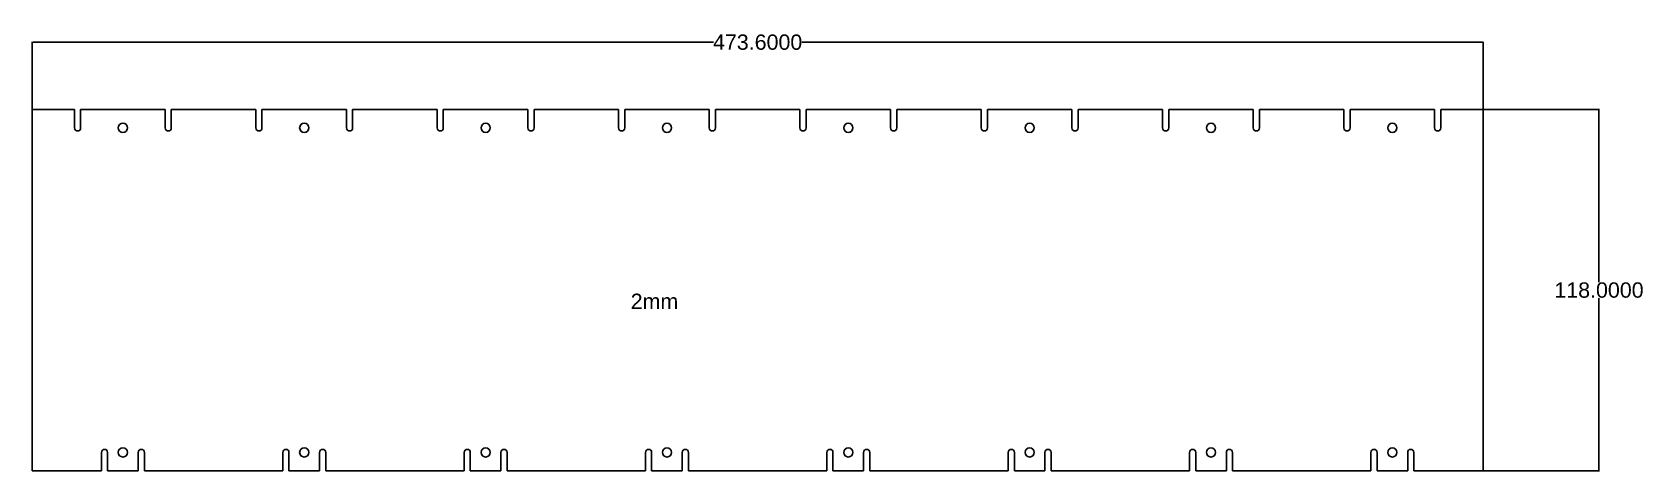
# Model space of a CAD drawing. Header units: inches. Extents: x 10703 to 14699, y 3470 to 5881.
# Drawn here: x 13076 to 13601, y 3470 to 3613 of the extents above; entities that cross this region are included whole.
import ezdxf

# ---------------------------------------------------------------- set-up
doc = ezdxf.new("R2010")
doc.units = ezdxf.units.IN
doc.header["$MEASUREMENT"] = 0
doc.layers.get('0').update_dxf_attribs({"true_color": 0xc2ced6})
doc.styles.get("Standard").update_dxf_attribs({"font": 'arial.ttf', "height": 5})
doc.dimstyles.get("Standard").update_dxf_attribs({"dimtxt": 5, "dimasz": 0.18, "dimexe": 0.18, "dimexo": 0.0625, "dimgap": 0.09, "dimtad": 0, "dimtih": 1, "dimtoh": 1, "dimdec": 4, "dimzin": 0, "dimdsep": 46, "dimtxsty": 'Standard', "dimcen": 0.09, "dimazin": 0, "dimtfac": 1, "dimtdec": 4, "dimtofl": 0, "dimtmove": 0, "dimatfit": 3, "dimfxl": 1, "dimtolj": 1, "dimtzin": 0, "dimarcsym": 0})

msp = doc.modelspace()

# ---------------------------------------------------------------- texts
at = {"insert": (13270.91158, 3527.98056), "char_height": 5, "attachment_point": 1}
msp.add_mtext_dynamic_manual_height_columns('2mm', width=148.1551549, gutter_width=25, heights=[0], dxfattribs=at)

# ---------------------------------------------------------------- blocks, each defined once
blk = doc.blocks.new('*D73')
at = {"color": 0, "lineweight": -2, "transparency": 16777216}
for p, q in [((13549.21, 3588.13), (13587.17, 3588.13)), ((13586.99, 3587.95), (13586.99, 3531.77)), ((13586.99, 3470.31), (13586.99, 3526.49)), ((13549.21, 3470.13), (13587.17, 3470.13))]:
    blk.add_line(p, q, dxfattribs=at)
at = {"color": 0, "transparency": 16777216}
for points in [[(13586.96, 3587.95), (13587.02, 3587.95), (13586.99, 3588.13)], [(13586.96, 3470.31), (13587.02, 3470.31), (13586.99, 3470.13)]]:
    blk.add_solid(points, dxfattribs=at)
at = {"layer": 'Defpoints', "color": 0, "transparency": 16777216}
for p in [(13549.15, 3588.13), (13549.15, 3470.13), (13586.99, 3470.13)]:
    blk.add_point(p, dxfattribs=at)
at = {"color": 0, "transparency": 16777216, "insert": (13586.99, 3529.13), "char_height": 5, "attachment_point": 5}
blk.add_mtext('\\A1;118.0000', dxfattribs=at)
blk = doc.blocks.new('*D74')
at = {"color": 0, "lineweight": -2, "transparency": 16777216}
for p, q in [((13075.55, 3588.19), (13075.55, 3610.27)), ((13075.73, 3610.09), (13297.9, 3610.09)), ((13548.97, 3610.09), (13326.79, 3610.09)), ((13549.15, 3588.19), (13549.15, 3610.27))]:
    blk.add_line(p, q, dxfattribs=at)
at = {"color": 0, "transparency": 16777216}
for points in [[(13075.73, 3610.12), (13075.73, 3610.06), (13075.55, 3610.09)], [(13548.97, 3610.12), (13548.97, 3610.06), (13549.15, 3610.09)]]:
    blk.add_solid(points, dxfattribs=at)
at = {"layer": 'Defpoints', "color": 0, "transparency": 16777216}
for p in [(13549.15, 3610.09), (13075.55, 3588.13), (13549.15, 3588.13)]:
    blk.add_point(p, dxfattribs=at)
at = {"color": 0, "transparency": 16777216, "insert": (13312.35, 3610.09), "char_height": 5, "attachment_point": 5}
blk.add_mtext('\\A1;473.6000', dxfattribs=at)

# ---------------------------------------------------------------- dimensions: what is measured, and where the dimension line sits
dim = msp.add_linear_dim(base=(13549.14527, 3610.08641), p1=(13075.54527, 3588.13153), p2=(13549.14527, 3588.13153), dimstyle='Standard')
dim.commit()
dim.dimension.update_dxf_attribs({"geometry": '*D74', "text_midpoint": (13312.34527, 3610.08641)})
dim = msp.add_linear_dim(base=(13586.99337, 3470.13153), p1=(13549.14527, 3588.13153), p2=(13549.14527, 3470.13153), angle=90, dimstyle='Standard')
dim.commit()
dim.dimension.update_dxf_attribs({"geometry": '*D73', "text_midpoint": (13586.99337, 3529.13153)})

# ---------------------------------------------------------------- linework, layer by layer
for p, q in [((13075.54527, 3470.13153), (13075.54527, 3588.13153)), ((13075.54527, 3588.13153), (13089.34527, 3588.13153)), ((13089.34527, 3582.13155), (13089.34527, 3588.13153)), ((13091.34527, 3582.13155), (13091.34527, 3588.13153)), ((13091.34527, 3588.13153), (13118.94527, 3588.13153)), ((13118.94527, 3582.13155), (13118.94527, 3588.13153)), ((13120.94527, 3582.13155), (13120.94527, 3588.13153)), ((13120.94527, 3588.13153), (13148.54527, 3588.13153)), ((13148.54527, 3582.13155), (13148.54527, 3588.13153)), ((13150.54527, 3582.13155), (13150.54527, 3588.13153)), ((13150.54527, 3588.13153), (13178.14527, 3588.13153)), ((13178.14527, 3582.13155), (13178.14527, 3588.13153)), ((13180.14527, 3582.13155), (13180.14527, 3588.13153)), ((13180.14527, 3588.13153), (13207.74527, 3588.13153)), ((13207.74527, 3582.13155), (13207.74527, 3588.13153)), ((13209.74527, 3582.13155), (13209.74527, 3588.13153)), ((13209.74527, 3588.13153), (13237.34527, 3588.13153)), ((13237.34527, 3582.13155), (13237.34527, 3588.13153)), ((13239.34527, 3582.13155), (13239.34527, 3588.13153)), ((13239.34527, 3588.13153), (13266.94527, 3588.13153)), ((13266.94527, 3582.13155), (13266.94527, 3588.13153)), ((13268.94527, 3582.13155), (13268.94527, 3588.13153)), ((13268.94527, 3588.13153), (13296.54527, 3588.13153)), ((13296.54527, 3582.13155), (13296.54527, 3588.13153)), ((13298.54527, 3582.13155), (13298.54527, 3588.13153)), ((13326.14527, 3588.13153), (13298.54527, 3588.13153)), ((13326.14527, 3582.13155), (13326.14527, 3588.13153)), ((13328.14527, 3582.13155), (13328.14527, 3588.13153)), ((13355.74527, 3588.13153), (13328.14527, 3588.13153)), ((13355.74527, 3582.13155), (13355.74527, 3588.13153)), ((13357.74527, 3582.13155), (13357.74527, 3588.13153)), ((13385.34527, 3588.13153), (13357.74527, 3588.13153)), ((13385.34527, 3582.13155), (13385.34527, 3588.13153)), ((13387.34527, 3582.13155), (13387.34527, 3588.13153)), ((13414.94527, 3588.13153), (13387.34527, 3588.13153)), ((13414.94527, 3582.13155), (13414.94527, 3588.13153)), ((13416.94527, 3582.13155), (13416.94527, 3588.13153)), ((13444.54527, 3588.13153), (13416.94527, 3588.13153)), ((13444.54527, 3582.13155), (13444.54527, 3588.13153)), ((13446.54527, 3582.13155), (13446.54527, 3588.13153)), ((13474.14527, 3588.13153), (13446.54527, 3588.13153)), ((13474.14527, 3582.13155), (13474.14527, 3588.13153)), ((13476.14527, 3582.13155), (13476.14527, 3588.13153)), ((13503.74527, 3588.13153), (13476.14527, 3588.13153)), ((13503.74527, 3582.13155), (13503.74527, 3588.13153)), ((13505.74527, 3582.13155), (13505.74527, 3588.13153)), ((13533.34527, 3588.13153), (13505.74527, 3588.13153)), ((13533.34527, 3582.13155), (13533.34527, 3588.13153)), ((13535.34527, 3582.13155), (13535.34527, 3588.13153)), ((13549.14527, 3588.13153), (13535.34527, 3588.13153)), ((13549.14527, 3575.13153), (13549.14527, 3588.13153)), ((13549.14527, 3483.13153), (13549.14527, 3575.13153)), ((13549.14527, 3483.13153), (13549.14527, 3470.13153)), ((13098.14527, 3476.13151), (13098.14527, 3470.13153)), ((13100.14527, 3476.13151), (13100.14527, 3470.13153)), ((13110.14527, 3476.13151), (13110.14527, 3470.13153)), ((13112.14527, 3476.13151), (13112.14527, 3470.13153)), ((13157.34527, 3476.13151), (13157.34527, 3470.13153)), ((13159.34527, 3476.13151), (13159.34527, 3470.13153)), ((13169.34527, 3476.13151), (13169.34527, 3470.13153)), ((13171.34527, 3476.13151), (13171.34527, 3470.13153)), ((13216.54527, 3476.13151), (13216.54527, 3470.13153)), ((13218.54527, 3476.13151), (13218.54527, 3470.13153)), ((13228.54527, 3476.13151), (13228.54527, 3470.13153)), ((13230.54527, 3476.13151), (13230.54527, 3470.13153)), ((13275.74527, 3476.13151), (13275.74527, 3470.13153)), ((13277.74527, 3476.13151), (13277.74527, 3470.13153)), ((13287.74527, 3476.13151), (13287.74527, 3470.13153)), ((13289.74527, 3476.13151), (13289.74527, 3470.13153)), ((13334.94527, 3476.13151), (13334.94527, 3470.13153)), ((13336.94527, 3476.13151), (13336.94527, 3470.13153)), ((13346.94527, 3476.13151), (13346.94527, 3470.13153)), ((13348.94527, 3476.13151), (13348.94527, 3470.13153)), ((13394.14527, 3476.13151), (13394.14527, 3470.13153)), ((13396.14527, 3476.13151), (13396.14527, 3470.13153)), ((13406.14527, 3476.13151), (13406.14527, 3470.13153)), ((13408.14527, 3476.13151), (13408.14527, 3470.13153)), ((13453.34527, 3476.13151), (13453.34527, 3470.13153)), ((13455.34527, 3476.13151), (13455.34527, 3470.13153)), ((13465.34527, 3476.13151), (13465.34527, 3470.13153)), ((13467.34527, 3476.13151), (13467.34527, 3470.13153)), ((13512.54527, 3476.13151), (13512.54527, 3470.13153)), ((13514.54527, 3476.13151), (13514.54527, 3470.13153)), ((13524.54527, 3476.13151), (13524.54527, 3470.13153)), ((13526.54527, 3476.13151), (13526.54527, 3470.13153)), ((13075.54527, 3470.13153), (13098.14527, 3470.13153)), ((13100.14527, 3470.13153), (13110.14527, 3470.13153)), ((13112.14527, 3470.13153), (13157.34527, 3470.13153)), ((13159.34527, 3470.13153), (13169.34527, 3470.13153)), ((13171.34527, 3470.13153), (13216.54527, 3470.13153)), ((13218.54527, 3470.13153), (13228.54527, 3470.13153)), ((13230.54527, 3470.13153), (13275.74527, 3470.13153)), ((13277.74527, 3470.13153), (13287.74527, 3470.13153)), ((13289.74527, 3470.13153), (13312.34527, 3470.13153)), ((13334.94527, 3470.13153), (13312.34527, 3470.13153)), ((13346.94527, 3470.13153), (13336.94527, 3470.13153)), ((13394.14527, 3470.13153), (13348.94527, 3470.13153)), ((13406.14527, 3470.13153), (13396.14527, 3470.13153)), ((13453.34527, 3470.13153), (13408.14527, 3470.13153)), ((13455.34527, 3470.13153), (13465.34527, 3470.13153)), ((13512.54527, 3470.13153), (13467.34527, 3470.13153)), ((13514.54527, 3470.13153), (13524.54527, 3470.13153)), ((13549.14527, 3470.13153), (13526.54527, 3470.13153))]:
    msp.add_line(p, q)
for centre in [(13105.14527, 3582.13155), (13164.34527, 3582.13155), (13223.54527, 3582.13155), (13282.74527, 3582.13155), (13341.94527, 3582.13155), (13401.14527, 3582.13155), (13460.34527, 3582.13155), (13519.54527, 3582.13155), (13105.14527, 3476.13151), (13164.34527, 3476.13151), (13223.54527, 3476.13151), (13282.74527, 3476.13151), (13341.94527, 3476.13151), (13401.14527, 3476.13151), (13460.34527, 3476.13151), (13519.54527, 3476.13151)]:
    msp.add_circle(centre, 1.5)
for centre, start, end in [((13090.34527, 3582.13155), 180, 0), ((13119.94527, 3582.13155), 180, 0), ((13149.54527, 3582.13155), 180, 0), ((13179.14527, 3582.13155), 180, 0), ((13208.74527, 3582.13155), 180, 0), ((13238.34527, 3582.13155), 180, 0), ((13267.94527, 3582.13155), 180, 0), ((13297.54527, 3582.13155), 180, 0), ((13327.14527, 3582.13155), 180, 0), ((13356.74527, 3582.13155), 180, 0), ((13386.34527, 3582.13155), 180, 0), ((13415.94527, 3582.13155), 180, 0), ((13445.54527, 3582.13155), 180, 0), ((13475.14527, 3582.13155), 180, 0), ((13504.74527, 3582.13155), 180, 0), ((13534.34527, 3582.13155), 180, 0), ((13099.14527, 3476.13151), 0, 180), ((13111.14527, 3476.13151), 0, 180), ((13158.34527, 3476.13151), 0, 180), ((13170.34527, 3476.13151), 0, 180), ((13217.54527, 3476.13151), 0, 180), ((13229.54527, 3476.13151), 0, 180), ((13276.74527, 3476.13151), 0, 180), ((13288.74527, 3476.13151), 0, 180), ((13335.94527, 3476.13151), 0, 180), ((13347.94527, 3476.13151), 0, 180), ((13395.14527, 3476.13151), 0, 180), ((13407.14527, 3476.13151), 0, 180), ((13454.34527, 3476.13151), 0, 180), ((13466.34527, 3476.13151), 0, 180), ((13513.54527, 3476.13151), 0, 180), ((13525.54527, 3476.13151), 0, 180)]:
    msp.add_arc(centre, 1, start, end)

msp.set_redraw_order([(e.dxf.handle, doc.entitydb.next_handle()) for e in msp.query("TEXT MTEXT ATTDEF DIMENSION ARC_DIMENSION")])  # texts and dimensions are drawn at this point

doc.saveas('drawing.dxf')
